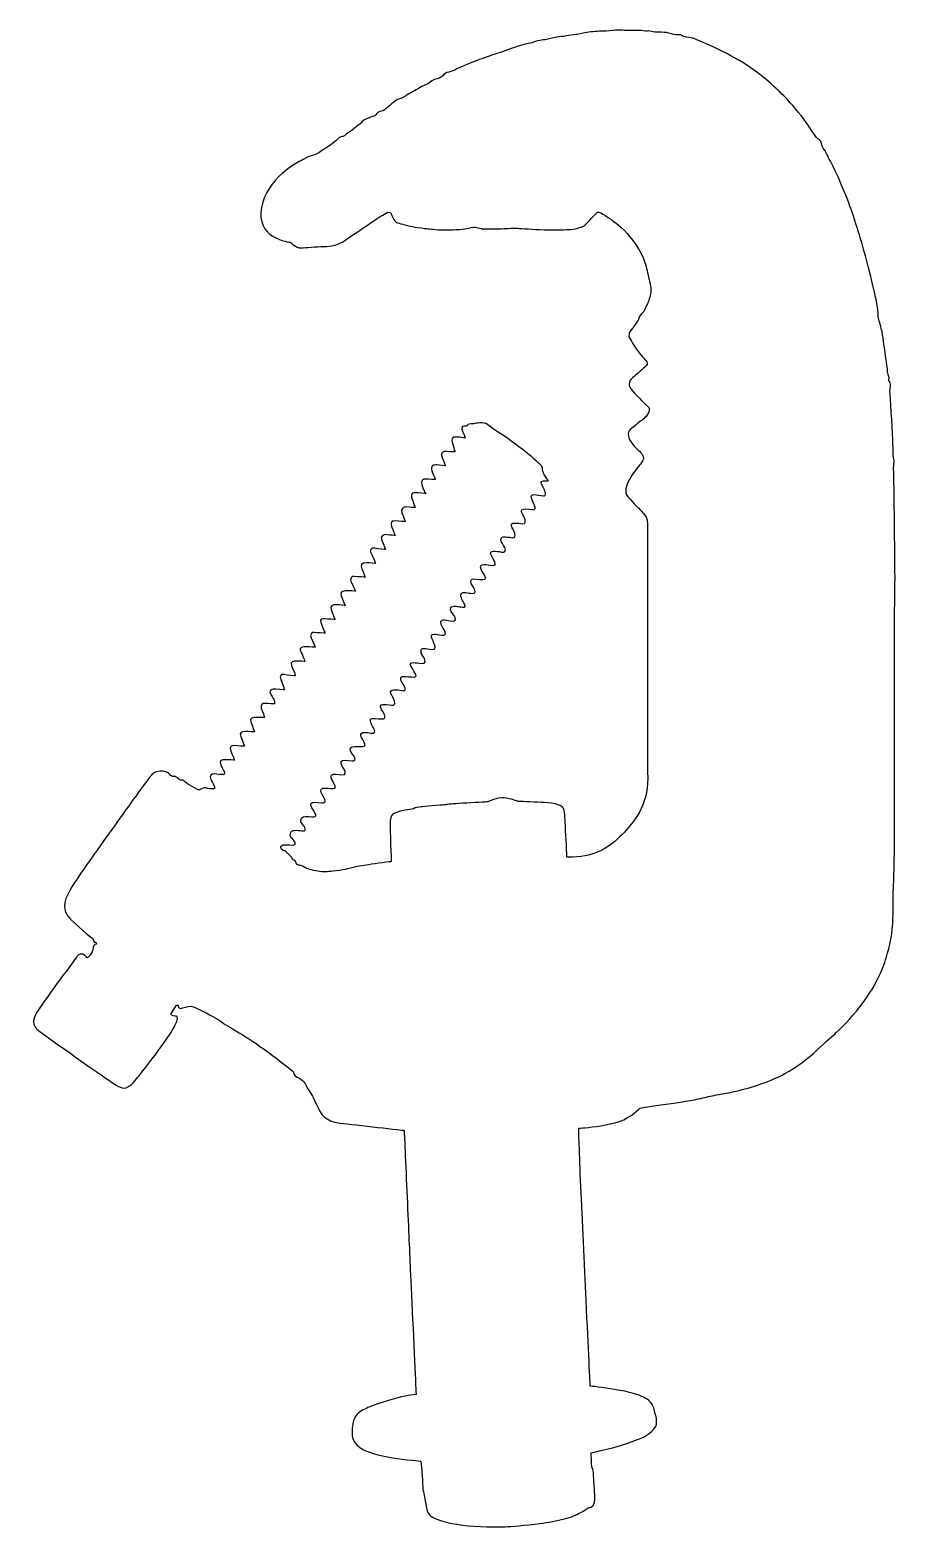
# Model space of a CAD drawing. Header units: centimetres. Extents: x -5.9 to 5.8, y -10.2 to 10.2.
import ezdxf

# ---------------------------------------------------------------- set-up
doc = ezdxf.new("R2010")
doc.units = ezdxf.units.CM
doc.header["$MEASUREMENT"] = 0
doc.layers.add('Camada 1', color=7, linetype='Continuous')

msp = doc.modelspace()

# ---------------------------------------------------------------- linework, layer by layer
at = {"layer": 'Camada 1'}
msp.add_open_spline([(-1.30511, -8.54153), (-1.25727, -8.51777), (-1.05989, -8.45012), (-0.90151, -8.40919), (-0.90151, -8.40919), (-0.7599, -8.37276), (-0.65293, -8.36164), (-0.65293, -8.36164), (-0.65293, -8.36164), (-0.65293, -8.36164), (-0.66198, -8.16728), (-0.67402, -7.90529), (-0.67402, -7.90529), (-0.69918, -7.36361), (-0.73739, -6.5325), (-0.73739, -6.5325), (-0.73739, -6.5325), (-0.73739, -6.5325), (-0.75567, -6.11523), (-0.77448, -5.68758), (-0.77448, -5.68758), (-0.79411, -5.23821), (-0.81433, -4.77747), (-0.81433, -4.77747), (-0.81433, -4.77747), (-0.81433, -4.77747), (-1.4732, -4.70249), (-1.68359, -4.67841), (-1.68359, -4.67841), (-1.89391, -4.65428), (-1.94516, -4.54726), (-1.97397, -4.48907), (-1.97397, -4.48907), (-2.00278, -4.43084), (-2.06052, -4.30537), (-2.07964, -4.27788), (-2.07964, -4.27788), (-2.09856, -4.25034), (-2.13012, -4.21091), (-2.14634, -4.16488), (-2.14634, -4.16488), (-2.16256, -4.1189), (-2.21894, -4.07357), (-2.26556, -4.05579), (-2.26556, -4.05579), (-2.31223, -4.03806), (-2.3194, -3.97956), (-2.3194, -3.97956), (-2.3194, -3.97956), (-2.3194, -3.97956), (-2.44031, -3.88082), (-2.54239, -3.80366), (-2.54239, -3.80366), (-2.69558, -3.6879), (-2.86119, -3.57117), (-2.95114, -3.51526), (-2.95114, -3.51526), (-3.10089, -3.42213), (-3.20064, -3.36834), (-3.26935, -3.32013), (-3.26935, -3.32013), (-3.33814, -3.27198), (-3.42863, -3.21792), (-3.52518, -3.17032), (-3.52518, -3.17032), (-3.62173, -3.12256), (-3.6684, -3.0956), (-3.70867, -3.09327), (-3.70867, -3.09327), (-3.74886, -3.09084), (-3.81331, -3.11359), (-3.844, -3.1233), (-3.844, -3.1233), (-3.87472, -3.13317), (-3.88184, -3.07766), (-3.88184, -3.07766), (-3.88184, -3.07766), (-3.88184, -3.07766), (-3.90033, -3.07803), (-3.90033, -3.07803), (-3.90033, -3.07803), (-3.90033, -3.07803), (-3.97849, -3.19984), (-3.97849, -3.19984), (-3.97849, -3.19984), (-3.97849, -3.19984), (-3.95949, -3.22722), (-3.92555, -3.22662), (-3.92555, -3.22662), (-3.89155, -3.22606), (-3.89147, -3.23226), (-3.89102, -3.25691), (-3.89102, -3.25691), (-3.8906, -3.28168), (-3.90819, -3.33449), (-3.98021, -3.45297), (-3.98021, -3.45297), (-4.0522, -3.5715), (-4.41119, -4.05326), (-4.51443, -4.15375), (-4.51443, -4.15375), (-4.61767, -4.25442), (-4.69297, -4.18156), (-4.7929, -4.11546), (-4.7929, -4.11546), (-4.89283, -4.04926), (-5.61478, -3.54319), (-5.75239, -3.44067), (-5.75239, -3.44067), (-5.89005, -3.33814), (-5.84211, -3.2571), (-5.8002, -3.18233), (-5.8002, -3.18233), (-5.76991, -3.12828), (-5.55115, -2.81723), (-5.39605, -2.61424), (-5.39605, -2.61424), (-5.33625, -2.5359), (-5.2587, -2.42535), (-5.24873, -2.41321), (-5.24873, -2.41321), (-5.22568, -2.38519), (-5.19669, -2.3777), (-5.17221, -2.38762), (-5.17221, -2.38762), (-5.1434, -2.3991), (-5.12088, -2.43083), (-5.12181, -2.42953), (-5.12181, -2.42953), (-5.11236, -2.44173), (-5.09112, -2.42286), (-5.07297, -2.39775), (-5.07297, -2.39775), (-5.05493, -2.37275), (-5.0308, -2.34147), (-5.03148, -2.29512), (-5.03148, -2.29512), (-5.03235, -2.24898), (-4.98605, -2.2512), (-4.98605, -2.2512), (-4.98605, -2.2512), (-4.98605, -2.2512), (-4.99576, -2.22366), (-4.99576, -2.22366), (-4.99576, -2.22366), (-4.99576, -2.22366), (-5.01743, -2.22088), (-5.01743, -2.22088), (-5.01743, -2.22088), (-5.01743, -2.22088), (-5.03669, -2.1749), (-5.03669, -2.1749), (-5.03669, -2.1749), (-5.03669, -2.1749), (-5.18697, -2.06023), (-5.34086, -1.91172), (-5.34086, -1.91172), (-5.49466, -1.7631), (-5.39865, -1.60398), (-5.32073, -1.46995), (-5.32073, -1.46995), (-5.28588, -1.40994), (-5.07872, -1.11358), (-4.85565, -0.7991), (-4.85565, -0.7991), (-4.69039, -0.56603), (-4.52267, -0.33195), (-4.4048, -0.16984), (-4.4048, -0.16984), (-4.32656, -0.06234), (-4.27034, 0.01352), (-4.25105, 0.03656), (-4.25105, 0.03656), (-4.2016, 0.09572), (-4.13567, 0.10384), (-4.08553, 0.09712), (-4.08553, 0.09712), (-4.03939, 0.09103), (-4.00414, 0.07061), (-3.99832, 0.05955), (-3.99832, 0.05955), (-3.98559, 0.035), (-3.96067, 0.02627), (-3.93908, 0.02669), (-3.93908, 0.02669), (-3.91749, 0.02706), (-3.88955, 0.0151), (-3.87992, -0.00014), (-3.87992, -0.00014), (-3.87047, -0.01538), (-3.85179, -0.02432), (-3.827, -0.0239), (-3.827, -0.0239), (-3.80234, -0.02342), (-3.80533, -0.03284), (-3.78961, -0.04792), (-3.78961, -0.04792), (-3.77392, -0.06311), (-3.60128, -0.15886), (-3.60128, -0.15886), (-3.60128, -0.15886), (-3.60128, -0.15886), (-3.56654, -0.14595), (-3.54212, -0.13306), (-3.54212, -0.13306), (-3.51767, -0.12036), (-3.49068, -0.12795), (-3.47619, -0.13811), (-3.47619, -0.13811), (-3.46177, -0.14835), (-3.3856, -0.13843), (-3.3856, -0.13843), (-3.3856, -0.13843), (-3.3856, -0.13843), (-3.38825, -0.10985), (-3.38825, -0.10985), (-3.38825, -0.10985), (-3.38825, -0.10985), (-3.40526, -0.07088), (-3.43516, -0.01584), (-3.43516, -0.01584), (-3.46508, 0.03925), (-3.42823, 0.0624), (-3.39325, 0.06094), (-3.39325, 0.06094), (-3.35838, 0.05933), (-3.25924, 0.05086), (-3.25924, 0.05086), (-3.25924, 0.05086), (-3.25924, 0.05086), (-3.24942, 0.07576), (-3.24942, 0.07576), (-3.24942, 0.07576), (-3.24942, 0.07576), (-3.27093, 0.12899), (-3.30289, 0.18599), (-3.30289, 0.18599), (-3.33472, 0.24288), (-3.2813, 0.2542), (-3.24233, 0.25489), (-3.24233, 0.25489), (-3.20336, 0.2556), (-3.11446, 0.24693), (-3.11446, 0.24693), (-3.11446, 0.24693), (-3.11446, 0.24693), (-3.1424, 0.31226), (-3.166, 0.37168), (-3.166, 0.37168), (-3.18968, 0.431), (-3.15505, 0.44992), (-3.11393, 0.44661), (-3.11393, 0.44661), (-3.07271, 0.44336), (-2.97997, 0.43653), (-2.97997, 0.43653), (-2.97997, 0.43653), (-2.97997, 0.43653), (-3.00791, 0.51429), (-3.03167, 0.57157), (-3.03167, 0.57157), (-3.05543, 0.62885), (-3.01431, 0.63766), (-2.96904, 0.63626), (-2.96904, 0.63626), (-2.92356, 0.63496), (-2.84551, 0.63435), (-2.84551, 0.63435), (-2.84551, 0.63435), (-2.84551, 0.63435), (-2.87152, 0.71021), (-2.89319, 0.76725), (-2.89319, 0.76725), (-2.91473, 0.82435), (-2.86528, 0.82755), (-2.82001, 0.82625), (-2.82001, 0.82625), (-2.7749, 0.82485), (-2.70687, 0.82816), (-2.70687, 0.82816), (-2.70687, 0.82816), (-2.70687, 0.82816), (-2.73709, 0.91402), (-2.75233, 0.95516), (-2.75233, 0.95516), (-2.76752, 0.99609), (-2.73899, 1.02297), (-2.70187, 1.01967), (-2.70187, 1.01967), (-2.66483, 1.01618), (-2.57016, 1.01171), (-2.57016, 1.01171), (-2.57016, 1.01171), (-2.57016, 1.01171), (-2.57244, 1.02809), (-2.57484, 1.04656), (-2.57484, 1.04656), (-2.57727, 1.06495), (-2.5964, 1.10175), (-2.62376, 1.14046), (-2.62376, 1.14046), (-2.65099, 1.17914), (-2.625, 1.20827), (-2.5922, 1.21076), (-2.5922, 1.21076), (-2.55942, 1.2133), (-2.43768, 1.20116), (-2.43768, 1.20116), (-2.43768, 1.20116), (-2.43768, 1.20116), (-2.4617, 1.28524), (-2.4874, 1.34234), (-2.4874, 1.34234), (-2.51309, 1.3993), (-2.48256, 1.41457), (-2.44134, 1.40902), (-2.44134, 1.40902), (-2.40012, 1.40365), (-2.29066, 1.39317), (-2.29066, 1.39317), (-2.29066, 1.39317), (-2.29066, 1.39317), (-2.29085, 1.40127), (-2.29529, 1.42188), (-2.29529, 1.42188), (-2.29968, 1.44244), (-2.32088, 1.47289), (-2.34463, 1.53216), (-2.34463, 1.53216), (-2.36855, 1.59127), (-2.30661, 1.5945), (-2.27166, 1.59296), (-2.27166, 1.59296), (-2.23673, 1.59145), (-2.15829, 1.58878), (-2.15829, 1.58878), (-2.15829, 1.58878), (-2.15829, 1.58878), (-2.19282, 1.67675), (-2.22041, 1.72967), (-2.22041, 1.72967), (-2.24801, 1.78269), (-2.18866, 1.79005), (-2.14111, 1.78669), (-2.14111, 1.78669), (-2.09356, 1.7833), (-2.02181, 1.78262), (-2.02181, 1.78262), (-2.02181, 1.78262), (-2.02181, 1.78262), (-2.04978, 1.85826), (-2.07534, 1.90936), (-2.07534, 1.90936), (-2.10087, 1.96048), (-2.05817, 1.98572), (-2.03147, 1.98215), (-2.03147, 1.98215), (-2.00472, 1.9785), (-1.88502, 1.97019), (-1.88502, 1.97019), (-1.88502, 1.97019), (-1.88502, 1.97019), (-1.92352, 2.06023), (-1.94315, 2.11542), (-1.94315, 2.11542), (-1.96257, 2.17067), (-1.92976, 2.17122), (-1.88849, 2.16773), (-1.88849, 2.16773), (-1.84703, 2.16416), (-1.75244, 2.1558), (-1.75244, 2.1558), (-1.75244, 2.1558), (-1.75244, 2.1558), (-1.7848, 2.24364), (-1.80631, 2.29264), (-1.80631, 2.29264), (-1.82782, 2.34164), (-1.78485, 2.359), (-1.73545, 2.35773), (-1.73545, 2.35773), (-1.686, 2.35649), (-1.61364, 2.34537), (-1.61364, 2.34537), (-1.61364, 2.34537), (-1.61364, 2.34537), (-1.64399, 2.42104), (-1.66751, 2.47835), (-1.66751, 2.47835), (-1.69122, 2.53561), (-1.64399, 2.54661), (-1.60488, 2.5473), (-1.60488, 2.5473), (-1.56577, 2.54799), (-1.47518, 2.54341), (-1.47518, 2.54341), (-1.47518, 2.54341), (-1.47518, 2.54341), (-1.49894, 2.60474), (-1.53087, 2.65972), (-1.53087, 2.65972), (-1.56262, 2.71473), (-1.52002, 2.74828), (-1.4869, 2.74267), (-1.4869, 2.74267), (-1.45383, 2.73714), (-1.34262, 2.73288), (-1.34262, 2.73288), (-1.34262, 2.73288), (-1.34262, 2.73288), (-1.3663, 2.78611), (-1.3899, 2.8453), (-1.3899, 2.8453), (-1.41358, 2.90451), (-1.38511, 2.92565), (-1.32751, 2.92663), (-1.32751, 2.92663), (-1.26975, 2.92764), (-1.20191, 2.9165), (-1.20191, 2.9165), (-1.20191, 2.9165), (-1.20191, 2.9165), (-1.22776, 2.98802), (-1.25753, 3.043), (-1.25753, 3.043), (-1.2873, 3.09809), (-1.26319, 3.13552), (-1.21578, 3.12619), (-1.21578, 3.12619), (-1.16834, 3.11677), (-1.06933, 3.10804), (-1.06933, 3.10804), (-1.06933, 3.10804), (-1.06933, 3.10804), (-1.08674, 3.16141), (-1.11666, 3.2288), (-1.11666, 3.2288), (-1.14658, 3.29616), (-1.08949, 3.31566), (-1.04612, 3.30812), (-1.04612, 3.30812), (-1.0027, 3.30058), (-0.93687, 3.29984), (-0.93687, 3.29984), (-0.93687, 3.29984), (-0.93687, 3.29984), (-0.96272, 3.36726), (-0.98415, 3.42036), (-0.98415, 3.42036), (-1.0055, 3.47346), (-0.98762, 3.49653), (-0.9361, 3.49532), (-0.9361, 3.49532), (-0.88459, 3.49408), (-0.80008, 3.48529), (-0.79817, 3.48746), (-0.79817, 3.48746), (-0.79626, 3.48963), (-0.82402, 3.55072), (-0.84535, 3.60396), (-0.84535, 3.60396), (-0.8667, 3.65719), (-0.8222, 3.6908), (-0.781, 3.68529), (-0.781, 3.68529), (-0.7398, 3.67989), (-0.6635, 3.67698), (-0.6635, 3.67698), (-0.6635, 3.67698), (-0.6635, 3.67698), (-0.69581, 3.75474), (-0.71316, 3.81194), (-0.71316, 3.81194), (-0.73046, 3.86909), (-0.69181, 3.8802), (-0.6609, 3.8788), (-0.6609, 3.8788), (-0.62999, 3.8774), (-0.5226, 3.86462), (-0.5226, 3.86462), (-0.5226, 3.86462), (-0.5226, 3.86462), (-0.55686, 3.93619), (-0.57618, 3.98718), (-0.57618, 3.98718), (-0.5956, 4.03817), (-0.55694, 4.06777), (-0.518, 4.06444), (-0.518, 4.06444), (-0.47892, 4.06105), (-0.39433, 4.0583), (-0.39232, 4.05833), (-0.39232, 4.05833), (-0.3901, 4.05838), (-0.41163, 4.10331), (-0.43759, 4.17483), (-0.43759, 4.17483), (-0.46344, 4.24632), (-0.41031, 4.25981), (-0.37113, 4.25624), (-0.37113, 4.25624), (-0.33181, 4.25269), (-0.25564, 4.24396), (-0.25564, 4.24396), (-0.25564, 4.24396), (-0.25564, 4.24396), (-0.27273, 4.2869), (-0.30086, 4.35839), (-0.30086, 4.35839), (-0.32899, 4.42983), (-0.27951, 4.44113), (-0.23839, 4.43761), (-0.23839, 4.43761), (-0.19719, 4.43404), (-0.12719, 4.43338), (-0.12719, 4.43338), (-0.12719, 4.43338), (-0.12719, 4.43338), (-0.13603, 4.47854), (-0.16222, 4.56453), (-0.16222, 4.56453), (-0.18841, 4.65049), (-0.10584, 4.63536), (-0.06475, 4.63203), (-0.06475, 4.63203), (-0.0234, 4.62867), (0.0137, 4.62105), (0.0137, 4.62105), (0.0137, 4.62105), (0.0137, 4.62105), (-0.0145, 4.69675), (-0.03157, 4.73966), (-0.03157, 4.73966), (-0.04877, 4.78258), (-0.00366, 4.78334), (0.01897, 4.78168), (0.01897, 4.78168), (0.04164, 4.77996), (0.04157, 4.79245), (0.04548, 4.80277), (0.04548, 4.80277), (0.04932, 4.81306), (0.13994, 4.81677), (0.13994, 4.81677), (0.13994, 4.81677), (0.13994, 4.81677), (0.26789, 4.84773), (0.31491, 4.80529), (0.31491, 4.80529), (0.36193, 4.7629), (0.53996, 4.65183), (0.65247, 4.57045), (0.65247, 4.57045), (0.76502, 4.48909), (0.91213, 4.37125), (0.97809, 4.31068), (0.97809, 4.31068), (1.04402, 4.25009), (1.06577, 4.23813), (1.06352, 4.1918), (1.06352, 4.1918), (1.06119, 4.14542), (1.1402, 4.04183), (1.1402, 4.04183), (1.1402, 4.04183), (1.1402, 4.04183), (1.0722, 4.0468), (1.054, 4.03109), (1.054, 4.03109), (1.03572, 4.01532), (1.04831, 3.99704), (1.074, 3.94502), (1.074, 3.94502), (1.09964, 3.89298), (1.1253, 3.83477), (1.07591, 3.83702), (1.07591, 3.83702), (1.02651, 3.83924), (0.98299, 3.8508), (0.94899, 3.85327), (0.94899, 3.85327), (0.91504, 3.85581), (0.90295, 3.84015), (0.91282, 3.80636), (0.91282, 3.80636), (0.92264, 3.77263), (0.94182, 3.739), (0.95468, 3.70526), (0.95468, 3.70526), (0.96764, 3.67153), (0.97116, 3.6438), (0.91856, 3.64909), (0.91856, 3.64909), (0.86601, 3.65433), (0.80095, 3.66859), (0.78286, 3.64668), (0.78286, 3.64668), (0.76466, 3.62475), (0.79294, 3.59747), (0.81236, 3.54532), (0.81236, 3.54532), (0.83178, 3.49322), (0.84482, 3.45327), (0.78611, 3.45843), (0.78611, 3.45843), (0.72735, 3.46359), (0.65295, 3.48084), (0.64112, 3.44978), (0.64112, 3.44978), (0.62935, 3.41866), (0.66075, 3.39144), (0.67689, 3.35469), (0.67689, 3.35469), (0.69287, 3.31789), (0.7124, 3.26267), (0.65363, 3.26785), (0.65363, 3.26785), (0.59481, 3.27296), (0.52975, 3.29349), (0.50541, 3.26523), (0.50541, 3.26523), (0.48133, 3.23705), (0.5129, 3.19435), (0.53502, 3.16392), (0.53502, 3.16392), (0.55714, 3.13341), (0.58632, 3.05983), (0.50573, 3.07386), (0.50573, 3.07386), (0.42522, 3.08788), (0.3324, 3.10172), (0.36439, 3.03436), (0.36439, 3.03436), (0.39648, 2.96705), (0.46279, 2.88484), (0.38228, 2.8927), (0.38228, 2.8927), (0.30193, 2.90056), (0.21821, 2.92072), (0.22223, 2.86828), (0.22223, 2.86828), (0.2262, 2.81592), (0.25107, 2.80399), (0.2702, 2.77033), (0.2702, 2.77033), (0.28928, 2.7367), (0.31163, 2.69699), (0.253, 2.69902), (0.253, 2.69902), (0.19429, 2.70111), (0.13227, 2.71548), (0.1078, 2.70579), (0.1078, 2.70579), (0.08325, 2.69608), (0.08404, 2.65287), (0.10611, 2.62552), (0.10611, 2.62552), (0.12823, 2.59808), (0.18223, 2.50643), (0.11423, 2.51141), (0.11423, 2.51141), (0.04623, 2.51641), (-0.01589, 2.53692), (-0.04008, 2.51181), (-0.04008, 2.51181), (-0.06437, 2.4867), (-0.02301, 2.41952), (-0.00391, 2.38589), (-0.00391, 2.38589), (0.01517, 2.35226), (0.02194, 2.31533), (-0.02143, 2.32382), (-0.02143, 2.32382), (-0.06474, 2.33231), (-0.16401, 2.35528), (-0.18179, 2.31795), (-0.18179, 2.31795), (-0.19962, 2.28062), (-0.16216, 2.2504), (-0.13684, 2.21378), (-0.13684, 2.21378), (-0.11152, 2.17719), (-0.10438, 2.12483), (-0.16634, 2.1361), (-0.16634, 2.1361), (-0.22831, 2.14732), (-0.32125, 2.17039), (-0.31739, 2.12417), (-0.31739, 2.12417), (-0.31347, 2.07797), (-0.29125, 2.04429), (-0.26908, 2.01082), (-0.26908, 2.01082), (-0.24685, 1.97724), (-0.23992, 1.93414), (-0.30811, 1.94531), (-0.30811, 1.94531), (-0.37621, 1.95653), (-0.45993, 1.97664), (-0.44344, 1.91824), (-0.44344, 1.91824), (-0.42696, 1.85987), (-0.34785, 1.74396), (-0.43738, 1.75161), (-0.43738, 1.75161), (-0.52715, 1.75942), (-0.58311, 1.78302), (-0.58539, 1.73362), (-0.58539, 1.73362), (-0.58751, 1.68422), (-0.55935, 1.66311), (-0.54353, 1.63554), (-0.54353, 1.63554), (-0.52755, 1.6081), (-0.50802, 1.55283), (-0.58224, 1.56085), (-0.58224, 1.56085), (-0.65651, 1.56876), (-0.74956, 1.59493), (-0.72385, 1.53053), (-0.72385, 1.53053), (-0.71171, 1.5001), (-0.68477, 1.46444), (-0.66778, 1.43512), (-0.66778, 1.43512), (-0.64892, 1.40252), (-0.64188, 1.37768), (-0.68096, 1.37702), (-0.68096, 1.37702), (-0.75507, 1.37572), (-0.82952, 1.39602), (-0.85387, 1.37702), (-0.85387, 1.37702), (-0.87826, 1.35808), (-0.84022, 1.3032), (-0.81474, 1.2573), (-0.81474, 1.2573), (-0.78921, 1.21153), (-0.79479, 1.17435), (-0.85064, 1.19189), (-0.85064, 1.19189), (-0.90649, 1.20941), (-1.02087, 1.21983), (-0.99502, 1.15543), (-0.99502, 1.15543), (-0.96922, 1.09108), (-0.89353, 0.98419), (-0.98618, 0.99509), (-0.98618, 0.99509), (-1.07585, 1.00586), (-1.17962, 1.02565), (-1.12096, 0.93717), (-1.12096, 0.93717), (-1.07021, 0.86081), (-1.05074, 0.80879), (-1.11559, 0.80755), (-1.11559, 0.80755), (-1.18039, 0.80652), (-1.25172, 0.82684), (-1.26984, 0.80496), (-1.26984, 0.80496), (-1.28804, 0.78289), (-1.24349, 0.70966), (-1.22436, 0.67293), (-1.22436, 0.67293), (-1.20518, 0.63629), (-1.20467, 0.60842), (-1.26664, 0.61671), (-1.26664, 0.61671), (-1.3285, 0.62489), (-1.37186, 0.63335), (-1.39303, 0.61134), (-1.39303, 0.61134), (-1.41438, 0.58938), (-1.39803, 0.56655), (-1.37618, 0.52829), (-1.37618, 0.52829), (-1.34446, 0.47331), (-1.32509, 0.43042), (-1.38994, 0.43243), (-1.38994, 0.43243), (-1.45479, 0.43434), (-1.52281, 0.4424), (-1.54094, 0.41735), (-1.54094, 0.41735), (-1.55912, 0.39235), (-1.54009, 0.35523), (-1.51469, 0.32832), (-1.51469, 0.32832), (-1.48014, 0.29189), (-1.45743, 0.23056), (-1.51937, 0.23881), (-1.51937, 0.23881), (-1.5812, 0.24699), (-1.65862, 0.25789), (-1.6705, 0.22997), (-1.6705, 0.22997), (-1.68227, 0.20195), (-1.64439, 0.15012), (-1.62523, 0.11649), (-1.62523, 0.11649), (-1.6061, 0.08286), (-1.59933, 0.04595), (-1.65806, 0.05106), (-1.65806, 0.05106), (-1.71682, 0.05627), (-1.77257, 0.06765), (-1.79998, 0.04553), (-1.79998, 0.04553), (-1.82731, 0.02346), (-1.75754, -0.08031), (-1.75098, -0.10491), (-1.75098, -0.10491), (-1.74447, -0.12946), (-1.75357, -0.13896), (-1.80908, -0.13674), (-1.80908, -0.13674), (-1.86477, -0.13457), (-1.92984, -0.11727), (-1.94164, -0.14833), (-1.94164, -0.14833), (-1.95344, -0.1795), (-1.93775, -0.19767), (-1.90902, -0.24967), (-1.90902, -0.24967), (-1.88042, -0.30161), (-1.86743, -0.33849), (-1.9354, -0.33034), (-1.9354, -0.33034), (-2.00342, -0.32232), (-2.05923, -0.31402), (-2.07722, -0.34211), (-2.07722, -0.34211), (-2.09532, -0.37024), (-2.04801, -0.42186), (-2.03206, -0.45559), (-2.03206, -0.45559), (-2.016, -0.48919), (-1.98451, -0.5257), (-2.06487, -0.52092), (-2.06487, -0.52092), (-2.12956, -0.51735), (-2.18248, -0.50139), (-2.20661, -0.53881), (-2.20661, -0.53881), (-2.23053, -0.57638), (-2.21161, -0.59752), (-2.18325, -0.63417), (-2.18325, -0.63417), (-2.15489, -0.67071), (-2.13234, -0.72275), (-2.20045, -0.71159), (-2.20045, -0.71159), (-2.2685, -0.70042), (-2.34893, -0.69262), (-2.3573, -0.74522), (-2.3573, -0.74522), (-2.36569, -0.79777), (-2.34695, -0.80991), (-2.32814, -0.8219), (-2.32814, -0.8219), (-2.30938, -0.83389), (-2.25869, -0.91022), (-2.32369, -0.90519), (-2.32369, -0.90519), (-2.38859, -0.90014), (-2.43804, -0.89786), (-2.45955, -0.90133), (-2.45955, -0.90133), (-2.48106, -0.90485), (-2.50212, -0.93607), (-2.47707, -0.96025), (-2.47707, -0.96025), (-2.45191, -0.98459), (-2.43024, -0.98412), (-2.43024, -0.98412), (-2.43024, -0.98412), (-2.43024, -0.98412), (-2.33607, -1.07522), (-2.33607, -1.07522), (-2.33607, -1.07522), (-2.33607, -1.07522), (-2.32628, -1.10581), (-2.32628, -1.10581), (-2.32628, -1.10581), (-2.32628, -1.10581), (-2.28926, -1.10525), (-2.28569, -1.13293), (-2.28569, -1.13293), (-2.28201, -1.16058), (-2.25704, -1.1787), (-2.23552, -1.17825), (-2.23552, -1.17825), (-2.21382, -1.17788), (-2.19821, -1.19008), (-2.16387, -1.21106), (-2.16387, -1.21106), (-2.14683, -1.2213), (-2.05558, -1.24874), (-1.98456, -1.26014), (-1.98456, -1.26014), (-1.91109, -1.27202), (-1.85692, -1.26763), (-1.78337, -1.25998), (-1.78337, -1.25998), (-1.63848, -1.24506), (-1.57083, -1.22535), (-1.5217, -1.21217), (-1.5217, -1.21217), (-1.47262, -1.19889), (-1.38015, -1.185), (-1.29389, -1.17113), (-1.29389, -1.17113), (-1.20782, -1.15724), (-0.98904, -1.12874), (-0.98904, -1.12874), (-0.98904, -1.12874), (-0.98904, -1.12874), (-1.00936, -0.67842), (-1.00412, -0.61968), (-1.00412, -0.61968), (-0.99907, -0.56086), (-1.0156, -0.49329), (-0.92051, -0.46077), (-0.92051, -0.46077), (-0.82537, -0.42823), (-0.68672, -0.41349), (-0.68672, -0.41349), (-0.68672, -0.41349), (-0.68672, -0.41349), (-0.66526, -0.40074), (-0.66526, -0.40074), (-0.66526, -0.40074), (-0.66526, -0.40074), (-0.58215, -0.38696), (-0.58215, -0.38696), (-0.58215, -0.38696), (-0.58215, -0.38696), (-0.28936, -0.36034), (-0.27391, -0.35997), (-0.27391, -0.35997), (-0.25856, -0.35981), (-0.23697, -0.3532), (-0.23697, -0.3532), (-0.23697, -0.3532), (-0.23697, -0.3532), (-0.15847, -0.34539), (-0.01776, -0.33661), (-0.01776, -0.33661), (0.11757, -0.32825), (0.31503, -0.31883), (0.31503, -0.31883), (0.31503, -0.31883), (0.31503, -0.31883), (0.45584, -0.25155), (0.54252, -0.26234), (0.54252, -0.26234), (0.62907, -0.27319), (0.7285, -0.31153), (0.7285, -0.31153), (0.7285, -0.31153), (0.7285, -0.31153), (0.92633, -0.32058), (1.04367, -0.32465), (1.04367, -0.32465), (1.16101, -0.32872), (1.32815, -0.35058), (1.34778, -0.40889), (1.34778, -0.40889), (1.36715, -0.46718), (1.36908, -0.57518), (1.37376, -0.66763), (1.37376, -0.66763), (1.37847, -0.76023), (1.39318, -1.06853), (1.39318, -1.06853), (1.39318, -1.06853), (1.39318, -1.06853), (1.42543, -1.07118), (1.47674, -1.06924), (1.47674, -1.06924), (1.62708, -1.06376), (1.75064, -1.03003), (1.85636, -0.97761), (1.85636, -0.97761), (1.96637, -0.923), (2.05713, -0.84802), (2.13917, -0.76367), (2.13917, -0.76367), (2.21802, -0.68263), (2.30737, -0.58291), (2.37595, -0.45696), (2.37595, -0.45696), (2.44421, -0.33194), (2.49218, -0.18105), (2.48887, 0.00318), (2.48887, 0.00318), (2.48681, 0.12436), (2.48525, 0.55462), (2.48514, 0.99111), (2.48514, 0.99111), (2.48525, 1.25501), (2.48556, 1.52128), (2.48665, 1.72255), (2.48665, 1.72255), (2.48821, 1.9901), (2.48784, 2.4034), (2.48747, 2.75953), (2.48747, 2.75953), (2.48705, 3.11431), (2.48644, 3.4126), (2.48731, 3.45427), (2.48731, 3.45427), (2.48887, 3.53764), (2.4513, 3.57095), (2.43233, 3.59529), (2.43233, 3.59529), (2.41341, 3.61966), (2.40473, 3.62897), (2.38201, 3.65308), (2.38201, 3.65308), (2.34428, 3.69253), (2.32232, 3.70761), (2.21839, 3.8262), (2.21839, 3.8262), (2.16717, 3.88454), (2.19349, 3.97352), (2.24009, 4.05771), (2.24009, 4.05771), (2.28795, 4.14436), (2.34841, 4.21665), (2.38979, 4.26752), (2.38979, 4.26752), (2.41387, 4.29729), (2.43196, 4.32422), (2.43117, 4.34851), (2.43117, 4.34851), (2.429, 4.406), (2.36357, 4.4494), (2.33034, 4.4857), (2.33034, 4.4857), (2.28316, 4.53735), (2.22027, 4.60415), (2.22512, 4.67832), (2.22512, 4.67832), (2.2289, 4.73663), (2.26102, 4.74378), (2.30666, 4.77852), (2.30666, 4.77852), (2.35243, 4.81326), (2.36429, 4.84125), (2.39797, 4.85422), (2.39797, 4.85422), (2.41853, 4.86208), (2.47999, 4.9224), (2.50618, 4.97548), (2.50618, 4.97548), (2.53177, 5.02689), (2.48954, 5.05144), (2.46834, 5.07147), (2.46834, 5.07147), (2.43397, 5.10121), (2.42236, 5.11547), (2.37719, 5.16254), (2.37719, 5.16254), (2.26583, 5.27999), (2.23011, 5.30962), (2.23791, 5.35457), (2.23791, 5.35457), (2.24376, 5.38838), (2.23704, 5.40391), (2.28583, 5.44183), (2.28583, 5.44183), (2.33457, 5.47972), (2.39534, 5.53941), (2.4562, 5.5868), (2.4562, 5.5868), (2.51708, 5.63416), (2.45771, 5.6794), (2.42307, 5.71896), (2.42307, 5.71896), (2.40256, 5.74251), (2.3561, 5.79781), (2.32308, 5.8457), (2.32308, 5.8457), (2.2886, 5.89618), (2.26794, 5.93849), (2.26794, 5.93849), (2.26794, 5.93849), (2.26794, 5.93849), (2.23291, 5.99654), (2.23291, 5.99654), (2.23291, 5.99654), (2.23291, 5.99654), (2.2327, 6.01197), (2.23534, 6.03361), (2.23534, 6.03361), (2.23812, 6.05523), (2.25018, 6.07092), (2.29238, 6.12415), (2.29238, 6.12415), (2.33477, 6.17736), (2.36183, 6.22104), (2.36183, 6.22104), (2.36183, 6.22104), (2.36183, 6.22104), (2.36442, 6.24578), (2.37331, 6.26446), (2.37331, 6.26446), (2.38225, 6.28311), (2.43078, 6.33336), (2.43078, 6.33336), (2.43078, 6.33336), (2.43078, 6.33336), (2.45197, 6.37196), (2.47475, 6.4225), (2.47475, 6.4225), (2.50012, 6.47833), (2.52735, 6.54881), (2.5306, 6.5981), (2.5306, 6.5981), (2.53565, 6.67382), (2.5124, 6.75595), (2.49351, 6.83533), (2.49351, 6.83533), (2.47422, 6.91545), (2.45951, 6.99252), (2.43229, 7.05652), (2.43229, 7.05652), (2.35334, 7.24363), (2.23049, 7.385), (2.12916, 7.47856), (2.12916, 7.47856), (2.03113, 7.56926), (1.95289, 7.61516), (1.95443, 7.61403), (1.95443, 7.61403), (1.89543, 7.65467), (1.85473, 7.67846), (1.85473, 7.67846), (1.85473, 7.67846), (1.85473, 7.67846), (1.81126, 7.69008), (1.81126, 7.69008), (1.81126, 7.69008), (1.81126, 7.69008), (1.70495, 7.58938), (1.6596, 7.53305), (1.6596, 7.53305), (1.61433, 7.47669), (1.51284, 7.4564), (1.411, 7.45153), (1.411, 7.45153), (1.35303, 7.44878), (1.19603, 7.44605), (1.02225, 7.45193), (1.02225, 7.45193), (0.8912, 7.45619), (0.72904, 7.46915), (0.71298, 7.47024), (0.71298, 7.47024), (0.67599, 7.47267), (0.62043, 7.4686), (0.53714, 7.4641), (0.53714, 7.4641), (0.45398, 7.45952), (0.23467, 7.46193), (0.23467, 7.46193), (0.23467, 7.46193), (0.23467, 7.46193), (0.19736, 7.47667), (0.15405, 7.48209), (0.15405, 7.48209), (0.11074, 7.48751), (0.08629, 7.47164), (0.00924, 7.46106), (0.00924, 7.46106), (-0.0677, 7.45045), (-0.24965, 7.44418), (-0.30847, 7.44624), (-0.30847, 7.44624), (-0.36708, 7.44828), (-0.47233, 7.46193), (-0.50635, 7.46439), (-0.50635, 7.46439), (-0.5403, 7.46688), (-0.61472, 7.48106), (-0.66417, 7.48632), (-0.66417, 7.48632), (-0.71362, 7.49161), (-0.76008, 7.50317), (-0.80361, 7.51474), (-0.80361, 7.51474), (-0.84708, 7.52633), (-0.87187, 7.53517), (-0.90293, 7.54392), (-0.90293, 7.54392), (-0.93399, 7.55262), (-0.95291, 7.58006), (-0.96572, 7.60763), (-0.96572, 7.60763), (-0.97853, 7.63515), (-1.00112, 7.6842), (-1.00112, 7.6842), (-1.00112, 7.6842), (-1.00112, 7.6842), (-1.03512, 7.68973), (-1.03512, 7.68973), (-1.03512, 7.68973), (-1.03512, 7.68973), (-1.04121, 7.68351), (-1.10539, 7.64838), (-1.10539, 7.64838), (-1.16963, 7.61335), (-1.48988, 7.38859), (-1.6058, 7.31244), (-1.6058, 7.31244), (-1.72179, 7.23637), (-1.80498, 7.22253), (-1.90684, 7.22079), (-1.90684, 7.22079), (-2.00868, 7.21902), (-2.14729, 7.2073), (-2.21513, 7.20304), (-2.21513, 7.20304), (-2.28297, 7.19881), (-2.35533, 7.27773), (-2.35533, 7.27773), (-2.35533, 7.27773), (-2.35533, 7.27773), (-2.48643, 7.28993), (-2.59946, 7.36359), (-2.59946, 7.36359), (-2.70167, 7.43013), (-2.78903, 7.54687), (-2.75096, 7.75004), (-2.75096, 7.75004), (-2.71312, 7.95041), (-2.59343, 8.10241), (-2.47283, 8.20967), (-2.47283, 8.20967), (-2.33107, 8.33559), (-2.18782, 8.39967), (-2.17438, 8.40758), (-2.17438, 8.40758), (-2.1317, 8.43306), (-2.10421, 8.44896), (-2.06111, 8.45587), (-2.06111, 8.45587), (-2.01806, 8.46283), (-1.96306, 8.5008), (-1.9204, 8.52934), (-1.9204, 8.52934), (-1.87772, 8.55784), (-1.75834, 8.63229), (-1.72223, 8.67476), (-1.72223, 8.67476), (-1.68254, 8.72196), (-1.65196, 8.71305), (-1.63965, 8.71633), (-1.63965, 8.71633), (-1.62732, 8.71969), (-1.63663, 8.71951), (-1.60002, 8.74483), (-1.60002, 8.74483), (-1.56341, 8.77015), (-1.40195, 8.89334), (-1.40195, 8.89334), (-1.40195, 8.89334), (-1.40195, 8.89334), (-1.38097, 8.93379), (-1.30429, 8.96295), (-1.30429, 8.96295), (-1.25608, 8.98097), (-1.21229, 8.99547), (-1.21229, 8.99547), (-1.21229, 8.99547), (-1.21229, 8.99547), (-1.20919, 8.99859), (-1.18811, 9.02367), (-1.18811, 9.02367), (-1.16686, 9.04873), (-1.13916, 9.05227), (-1.10543, 9.06518), (-1.10543, 9.06518), (-1.0718, 9.07817), (-1.04444, 9.10643), (-1.01097, 9.13477), (-1.01097, 9.13477), (-0.97758, 9.16313), (-0.9349, 9.19785), (-0.9135, 9.21055), (-0.9135, 9.21055), (-0.8921, 9.2233), (-0.8337, 9.23666), (-0.79102, 9.26826), (-0.79102, 9.26826), (-0.74834, 9.29988), (-0.64735, 9.35107), (-0.61986, 9.36692), (-0.61986, 9.36692), (-0.59237, 9.38285), (-0.56798, 9.40179), (-0.52503, 9.41489), (-0.52503, 9.41489), (-0.48198, 9.42804), (-0.45497, 9.4686), (-0.40282, 9.48805), (-0.40282, 9.48805), (-0.35067, 9.50744), (-0.31977, 9.508), (-0.29558, 9.5362), (-0.29558, 9.5362), (-0.27134, 9.5644), (-0.2469, 9.58028), (-0.20694, 9.59023), (-0.20694, 9.59023), (-0.16693, 9.60015), (-0.13939, 9.60992), (-0.10267, 9.63217), (-0.10267, 9.63217), (-0.06608, 9.65442), (0.14853, 9.73845), (0.14853, 9.73845), (0.14853, 9.73845), (0.14853, 9.73845), (0.24169, 9.77168), (0.35083, 9.81047), (0.35083, 9.81047), (0.44079, 9.8423), (0.53961, 9.8713), (0.63587, 9.90845), (0.63587, 9.90845), (0.75493, 9.9547), (0.92826, 9.98973), (0.92826, 9.98973), (0.92826, 9.98973), (0.92826, 9.98973), (1.01414, 10.02521), (1.06971, 10.02616), (1.06971, 10.02616), (1.10366, 10.02677), (1.15581, 10.04309), (1.2142, 10.05645), (1.2142, 10.05645), (1.2727, 10.06986), (1.3067, 10.06735), (1.34975, 10.07428), (1.34975, 10.07428), (1.39296, 10.08124), (1.42979, 10.08806), (1.48834, 10.09524), (1.48834, 10.09524), (1.54684, 10.10244), (1.59298, 10.11249), (1.66379, 10.12609), (1.66379, 10.12609), (1.73459, 10.13966), (1.81788, 10.14419), (1.87964, 10.14527), (1.87964, 10.14527), (1.94129, 10.14635), (2.0091, 10.15371), (2.05228, 10.15755), (2.05228, 10.15755), (2.09538, 10.16141), (2.10464, 10.16157), (2.12634, 10.15885), (2.12634, 10.15885), (2.14793, 10.15615), (2.19124, 10.15073), (2.219, 10.1543), (2.219, 10.1543), (2.24675, 10.1579), (2.33314, 10.15322), (2.37331, 10.1539), (2.37331, 10.1539), (2.41353, 10.15459), (2.45083, 10.1398), (2.48152, 10.14652), (2.48152, 10.14652), (2.51226, 10.15327), (2.52473, 10.14419), (2.55894, 10.13551), (2.55894, 10.13551), (2.5931, 10.12688), (2.67014, 10.1313), (2.71031, 10.12892), (2.71031, 10.12892), (2.75047, 10.12651), (2.80334, 10.10897), (2.84054, 10.10034), (2.84054, 10.10034), (2.87763, 10.09174), (2.9301, 10.09571), (2.9301, 10.09571), (2.9301, 10.09571), (2.9301, 10.09571), (2.95505, 10.0838), (2.96746, 10.07785), (2.96746, 10.07785), (2.97987, 10.07184), (3.03572, 10.05742), (3.08832, 10.05216), (3.08832, 10.05216), (3.1157, 10.04936), (3.48596, 9.89878), (3.7797, 9.71751), (3.7797, 9.71751), (4.05024, 9.55035), (4.24195, 9.35633), (4.35578, 9.24393), (4.35578, 9.24393), (4.43939, 9.16125), (4.54863, 9.03216), (4.63965, 8.90413), (4.63965, 8.90413), (4.7031, 8.81475), (4.77922, 8.6895), (4.79472, 8.6836), (4.79472, 8.6836), (4.81028, 8.67767), (4.83827, 8.66278), (4.8452, 8.62272), (4.8452, 8.62272), (4.85197, 8.58271), (4.86483, 8.56136), (4.88375, 8.53697), (4.88375, 8.53697), (4.90267, 8.5126), (4.92386, 8.46283), (4.96752, 8.37986), (4.96752, 8.37986), (5.06751, 8.18925), (5.14421, 7.99899), (5.20125, 7.85104), (5.20125, 7.85104), (5.24657, 7.73439), (5.34076, 7.45763), (5.42247, 7.16635), (5.42247, 7.16635), (5.47679, 6.97246), (5.52571, 6.77381), (5.55714, 6.63954), (5.55714, 6.63954), (5.57638, 6.55686), (5.58923, 6.49865), (5.59259, 6.48119), (5.59259, 6.48119), (5.60966, 6.39195), (5.61352, 6.34265), (5.61444, 6.29013), (5.61444, 6.29013), (5.61542, 6.23769), (5.63796, 6.18252), (5.65775, 6.10878), (5.65775, 6.10878), (5.66622, 6.07751), (5.69418, 5.89992), (5.71186, 5.77347), (5.71186, 5.77347), (5.73567, 5.60292), (5.74901, 5.47756), (5.74901, 5.47756), (5.74901, 5.47756), (5.74901, 5.47756), (5.75872, 5.4561), (5.76203, 5.4407), (5.76203, 5.4407), (5.76544, 5.42535), (5.75335, 5.40662), (5.75335, 5.40662), (5.75335, 5.40662), (5.75335, 5.40662), (5.78161, 5.37939), (5.78224, 5.34537), (5.78224, 5.34537), (5.78285, 5.31148), (5.77428, 5.27115), (5.77428, 5.27115), (5.77428, 5.27115), (5.77428, 5.27115), (5.7978, 4.92201), (5.80947, 4.67933), (5.80947, 4.67933), (5.81944, 4.47131), (5.82106, 4.36445), (5.82106, 4.36445), (5.82106, 4.36445), (5.82106, 4.36445), (5.83424, 4.31532), (5.83146, 4.29365), (5.83146, 4.29365), (5.82876, 4.27198), (5.82365, 4.21324), (5.82365, 4.21324), (5.82365, 4.21324), (5.82365, 4.21324), (5.82852, 4.08793), (5.83021, 3.95405), (5.83021, 3.95405), (5.8359, 3.53585), (5.8437, 2.71024), (5.8437, 2.71024), (5.8437, 2.71024), (5.8437, 2.71024), (5.83648, 2.30961), (5.83589, 1.72218), (5.83589, 1.72218), (5.83541, 1.20338), (5.83848, 0.54457), (5.83769, 0.01226), (5.83769, 0.01226), (5.83682, -0.47981), (5.83602, -0.88478), (5.83491, -1.03123), (5.83491, -1.03123), (5.83372, -1.1844), (5.8238, -1.40278), (5.81827, -1.63363), (5.81827, -1.63363), (5.81573, -1.73393), (5.82451, -1.92787), (5.79885, -2.11216), (5.79885, -2.11216), (5.77281, -2.29856), (5.71233, -2.47488), (5.69577, -2.52009), (5.69577, -2.52009), (5.68513, -2.54925), (5.64296, -2.6563), (5.59237, -2.75414), (5.59237, -2.75414), (5.53739, -2.86069), (5.47196, -2.96044), (5.41237, -3.04058), (5.41237, -3.04058), (5.28831, -3.20719), (5.16049, -3.34112), (5.04666, -3.44955), (5.04666, -3.44955), (5.00872, -3.48567), (4.91384, -3.56671), (4.79184, -3.68095), (4.79184, -3.68095), (4.6568, -3.80734), (4.51212, -3.92077), (4.34882, -4.00723), (4.34882, -4.00723), (4.10403, -4.13682), (3.84053, -4.21088), (3.65826, -4.25149), (3.65826, -4.25149), (3.55367, -4.27475), (3.47588, -4.2871), (3.44376, -4.29247), (3.44376, -4.29247), (3.36835, -4.30517), (3.30165, -4.3211), (3.23633, -4.33644), (3.23633, -4.33644), (3.16042, -4.35459), (3.08658, -4.37211), (3.00384, -4.38351), (3.00384, -4.38351), (2.84996, -4.4047), (2.3849, -4.47461), (2.3849, -4.47461), (2.3849, -4.47461), (2.3849, -4.47461), (2.26346, -4.60354), (2.10693, -4.65506), (2.10693, -4.65506), (1.94482, -4.70835), (1.74974, -4.73227), (1.63978, -4.74208), (1.63978, -4.74208), (1.58644, -4.74684), (1.55313, -4.74838), (1.55313, -4.74838), (1.55313, -4.74838), (1.55313, -4.74838), (1.5617, -5.08935), (1.58176, -5.5384), (1.58176, -5.5384), (1.60221, -5.99536), (1.62981, -6.5803), (1.65396, -7.08952), (1.65396, -7.08952), (1.68444, -7.72875), (1.70987, -8.24924), (1.70987, -8.24924), (1.70987, -8.24924), (1.70987, -8.24924), (1.88852, -8.27006), (2.03869, -8.29462), (2.03869, -8.29462), (2.09864, -8.30417), (2.18871, -8.32021), (2.27629, -8.34396), (2.27629, -8.34396), (2.36408, -8.36793), (2.44962, -8.39936), (2.50015, -8.43977), (2.50015, -8.43977), (2.54905, -8.47903), (2.56542, -8.52679), (2.57021, -8.54301), (2.57021, -8.54301), (2.58003, -8.57664), (2.57714, -8.586), (2.59347, -8.63826), (2.59347, -8.63826), (2.60075, -8.66178), (2.6331, -8.75552), (2.58185, -8.82167), (2.58185, -8.82167), (2.48877, -8.94105), (2.37256, -8.96306), (2.27872, -9.00177), (2.27872, -9.00177), (2.10716, -9.07273), (1.72262, -9.15343), (1.72262, -9.15343), (1.72262, -9.15343), (1.72262, -9.15343), (1.72863, -9.32319), (1.72886, -9.33549), (1.72886, -9.33549), (1.72907, -9.34785), (1.73857, -9.36613), (1.74508, -9.38158), (1.74508, -9.38158), (1.75148, -9.39687), (1.75543, -9.44307), (1.75651, -9.50787), (1.75651, -9.50787), (1.75749, -9.56245), (1.76783, -9.63479), (1.77077, -9.71454), (1.77077, -9.71454), (1.77283, -9.76632), (1.7717, -9.81484), (1.76246, -9.84434), (1.76246, -9.84434), (1.74743, -9.89292), (1.6801, -9.90435), (1.6801, -9.90435), (1.6801, -9.90435), (1.6801, -9.90435), (1.64414, -9.93163), (1.58377, -9.96425), (1.58377, -9.96425), (1.52707, -9.99505), (1.44915, -10.03066), (1.35964, -10.05307), (1.35964, -10.05307), (1.25674, -10.07876), (1.1398, -10.09905), (1.02632, -10.11445), (1.02632, -10.11445), (0.82365, -10.14215), (0.63275, -10.15485), (0.55457, -10.15853), (0.55457, -10.15853), (0.45913, -10.16313), (0.17706, -10.16131), (-0.02333, -10.13615), (-0.02333, -10.13615), (-0.24394, -10.10802), (-0.34977, -10.06725), (-0.41999, -10.03362), (-0.41999, -10.03362), (-0.49704, -9.99631), (-0.50495, -9.94252), (-0.51529, -9.88093), (-0.51529, -9.88093), (-0.52569, -9.81933), (-0.54582, -9.72408), (-0.54598, -9.71173), (-0.54598, -9.71173), (-0.54624, -9.69932), (-0.56196, -9.68728), (-0.56318, -9.61008), (-0.56318, -9.61008), (-0.56453, -9.53293), (-0.58773, -9.26792), (-0.58773, -9.26792), (-0.58773, -9.26792), (-0.58773, -9.26792), (-0.80027, -9.25133), (-0.97386, -9.22209), (-0.97386, -9.22209), (-1.16177, -9.19066), (-1.31403, -9.14525), (-1.37674, -9.1102), (-1.37674, -9.1102), (-1.51282, -9.03381), (-1.52599, -8.92917), (-1.52102, -8.86117), (-1.52102, -8.86117), (-1.51808, -8.82093), (-1.51615, -8.72031), (-1.46535, -8.64657), (-1.46535, -8.64657), (-1.43055, -8.59611), (-1.35768, -8.56757), (-1.30511, -8.54153)], degree=3, knots=[0, 0, 0, 0, 0.00233645, 0.00233645, 0.00233645, 0.00233645, 0.0046729, 0.0046729, 0.0046729, 0.0046729, 0.00700935, 0.00700935, 0.00700935, 0.00700935, 0.00934579, 0.00934579, 0.00934579, 0.00934579, 0.01168224, 0.01168224, 0.01168224, 0.01168224, 0.01401869, 0.01401869, 0.01401869, 0.01401869, 0.01635514, 0.01635514, 0.01635514, 0.01635514, 0.01869159, 0.01869159, 0.01869159, 0.01869159, 0.02102804, 0.02102804, 0.02102804, 0.02102804, 0.02336449, 0.02336449, 0.02336449, 0.02336449, 0.02570093, 0.02570093, 0.02570093, 0.02570093, 0.02803738, 0.02803738, 0.02803738, 0.02803738, 0.03037383, 0.03037383, 0.03037383, 0.03037383, 0.03271028, 0.03271028, 0.03271028, 0.03271028, 0.03504673, 0.03504673, 0.03504673, 0.03504673, 0.03738318, 0.03738318, 0.03738318, 0.03738318, 0.03971963, 0.03971963, 0.03971963, 0.03971963, 0.04205607, 0.04205607, 0.04205607, 0.04205607, 0.04439252, 0.04439252, 0.04439252, 0.04439252, 0.04672897, 0.04672897, 0.04672897, 0.04672897, 0.04906542, 0.04906542, 0.04906542, 0.04906542, 0.05140187, 0.05140187, 0.05140187, 0.05140187, 0.05373832, 0.05373832, 0.05373832, 0.05373832, 0.05607477, 0.05607477, 0.05607477, 0.05607477, 0.05841121, 0.05841121, 0.05841121, 0.05841121, 0.06074766, 0.06074766, 0.06074766, 0.06074766, 0.06308411, 0.06308411, 0.06308411, 0.06308411, 0.06542056, 0.06542056, 0.06542056, 0.06542056, 0.06775701, 0.06775701, 0.06775701, 0.06775701, 0.07009346, 0.07009346, 0.07009346, 0.07009346, 0.07242991, 0.07242991, 0.07242991, 0.07242991, 0.07476636, 0.07476636, 0.07476636, 0.07476636, 0.0771028, 0.0771028, 0.0771028, 0.0771028, 0.07943925, 0.07943925, 0.07943925, 0.07943925, 0.0817757, 0.0817757, 0.0817757, 0.0817757, 0.08411215, 0.08411215, 0.08411215, 0.08411215, 0.0864486, 0.0864486, 0.0864486, 0.0864486, 0.08878505, 0.08878505, 0.08878505, 0.08878505, 0.0911215, 0.0911215, 0.0911215, 0.0911215, 0.09345794, 0.09345794, 0.09345794, 0.09345794, 0.09579439, 0.09579439, 0.09579439, 0.09579439, 0.09813084, 0.09813084, 0.09813084, 0.09813084, 0.10046729, 0.10046729, 0.10046729, 0.10046729, 0.10280374, 0.10280374, 0.10280374, 0.10280374, 0.10514019, 0.10514019, 0.10514019, 0.10514019, 0.10747664, 0.10747664, 0.10747664, 0.10747664, 0.10981308, 0.10981308, 0.10981308, 0.10981308, 0.11214953, 0.11214953, 0.11214953, 0.11214953, 0.11448598, 0.11448598, 0.11448598, 0.11448598, 0.11682243, 0.11682243, 0.11682243, 0.11682243, 0.11915888, 0.11915888, 0.11915888, 0.11915888, 0.12149533, 0.12149533, 0.12149533, 0.12149533, 0.12383178, 0.12383178, 0.12383178, 0.12383178, 0.12616822, 0.12616822, 0.12616822, 0.12616822, 0.12850467, 0.12850467, 0.12850467, 0.12850467, 0.13084112, 0.13084112, 0.13084112, 0.13084112, 0.13317757, 0.13317757, 0.13317757, 0.13317757, 0.13551402, 0.13551402, 0.13551402, 0.13551402, 0.13785047, 0.13785047, 0.13785047, 0.13785047, 0.14018692, 0.14018692, 0.14018692, 0.14018692, 0.14252336, 0.14252336, 0.14252336, 0.14252336, 0.14485981, 0.14485981, 0.14485981, 0.14485981, 0.14719626, 0.14719626, 0.14719626, 0.14719626, 0.14953271, 0.14953271, 0.14953271, 0.14953271, 0.15186916, 0.15186916, 0.15186916, 0.15186916, 0.15420561, 0.15420561, 0.15420561, 0.15420561, 0.15654206, 0.15654206, 0.15654206, 0.15654206, 0.1588785, 0.1588785, 0.1588785, 0.1588785, 0.16121495, 0.16121495, 0.16121495, 0.16121495, 0.1635514, 0.1635514, 0.1635514, 0.1635514, 0.16588785, 0.16588785, 0.16588785, 0.16588785, 0.1682243, 0.1682243, 0.1682243, 0.1682243, 0.17056075, 0.17056075, 0.17056075, 0.17056075, 0.1728972, 0.1728972, 0.1728972, 0.1728972, 0.17523364, 0.17523364, 0.17523364, 0.17523364, 0.17757009, 0.17757009, 0.17757009, 0.17757009, 0.17990654, 0.17990654, 0.17990654, 0.17990654, 0.18224299, 0.18224299, 0.18224299, 0.18224299, 0.18457944, 0.18457944, 0.18457944, 0.18457944, 0.18691589, 0.18691589, 0.18691589, 0.18691589, 0.18925234, 0.18925234, 0.18925234, 0.18925234, 0.19158879, 0.19158879, 0.19158879, 0.19158879, 0.19392523, 0.19392523, 0.19392523, 0.19392523, 0.19626168, 0.19626168, 0.19626168, 0.19626168, 0.19859813, 0.19859813, 0.19859813, 0.19859813, 0.20093458, 0.20093458, 0.20093458, 0.20093458, 0.20327103, 0.20327103, 0.20327103, 0.20327103, 0.20560748, 0.20560748, 0.20560748, 0.20560748, 0.20794393, 0.20794393, 0.20794393, 0.20794393, 0.21028037, 0.21028037, 0.21028037, 0.21028037, 0.21261682, 0.21261682, 0.21261682, 0.21261682, 0.21495327, 0.21495327, 0.21495327, 0.21495327, 0.21728972, 0.21728972, 0.21728972, 0.21728972, 0.21962617, 0.21962617, 0.21962617, 0.21962617, 0.22196262, 0.22196262, 0.22196262, 0.22196262, 0.22429907, 0.22429907, 0.22429907, 0.22429907, 0.22663551, 0.22663551, 0.22663551, 0.22663551, 0.22897196, 0.22897196, 0.22897196, 0.22897196, 0.23130841, 0.23130841, 0.23130841, 0.23130841, 0.23364486, 0.23364486, 0.23364486, 0.23364486, 0.23598131, 0.23598131, 0.23598131, 0.23598131, 0.23831776, 0.23831776, 0.23831776, 0.23831776, 0.24065421, 0.24065421, 0.24065421, 0.24065421, 0.24299065, 0.24299065, 0.24299065, 0.24299065, 0.2453271, 0.2453271, 0.2453271, 0.2453271, 0.24766355, 0.24766355, 0.24766355, 0.24766355, 0.25, 0.25, 0.25, 0.25, 0.25233645, 0.25233645, 0.25233645, 0.25233645, 0.2546729, 0.2546729, 0.2546729, 0.2546729, 0.25700935, 0.25700935, 0.25700935, 0.25700935, 0.25934579, 0.25934579, 0.25934579, 0.25934579, 0.26168224, 0.26168224, 0.26168224, 0.26168224, 0.26401869, 0.26401869, 0.26401869, 0.26401869, 0.26635514, 0.26635514, 0.26635514, 0.26635514, 0.26869159, 0.26869159, 0.26869159, 0.26869159, 0.27102804, 0.27102804, 0.27102804, 0.27102804, 0.27336449, 0.27336449, 0.27336449, 0.27336449, 0.27570093, 0.27570093, 0.27570093, 0.27570093, 0.27803738, 0.27803738, 0.27803738, 0.27803738, 0.28037383, 0.28037383, 0.28037383, 0.28037383, 0.28271028, 0.28271028, 0.28271028, 0.28271028, 0.28504673, 0.28504673, 0.28504673, 0.28504673, 0.28738318, 0.28738318, 0.28738318, 0.28738318, 0.28971963, 0.28971963, 0.28971963, 0.28971963, 0.29205607, 0.29205607, 0.29205607, 0.29205607, 0.29439252, 0.29439252, 0.29439252, 0.29439252, 0.29672897, 0.29672897, 0.29672897, 0.29672897, 0.29906542, 0.29906542, 0.29906542, 0.29906542, 0.30140187, 0.30140187, 0.30140187, 0.30140187, 0.30373832, 0.30373832, 0.30373832, 0.30373832, 0.30607477, 0.30607477, 0.30607477, 0.30607477, 0.30841121, 0.30841121, 0.30841121, 0.30841121, 0.31074766, 0.31074766, 0.31074766, 0.31074766, 0.31308411, 0.31308411, 0.31308411, 0.31308411, 0.31542056, 0.31542056, 0.31542056, 0.31542056, 0.31775701, 0.31775701, 0.31775701, 0.31775701, 0.32009346, 0.32009346, 0.32009346, 0.32009346, 0.32242991, 0.32242991, 0.32242991, 0.32242991, 0.32476636, 0.32476636, 0.32476636, 0.32476636, 0.3271028, 0.3271028, 0.3271028, 0.3271028, 0.32943925, 0.32943925, 0.32943925, 0.32943925, 0.3317757, 0.3317757, 0.3317757, 0.3317757, 0.33411215, 0.33411215, 0.33411215, 0.33411215, 0.3364486, 0.3364486, 0.3364486, 0.3364486, 0.33878505, 0.33878505, 0.33878505, 0.33878505, 0.3411215, 0.3411215, 0.3411215, 0.3411215, 0.34345794, 0.34345794, 0.34345794, 0.34345794, 0.34579439, 0.34579439, 0.34579439, 0.34579439, 0.34813084, 0.34813084, 0.34813084, 0.34813084, 0.35046729, 0.35046729, 0.35046729, 0.35046729, 0.35280374, 0.35280374, 0.35280374, 0.35280374, 0.35514019, 0.35514019, 0.35514019, 0.35514019, 0.35747664, 0.35747664, 0.35747664, 0.35747664, 0.35981308, 0.35981308, 0.35981308, 0.35981308, 0.36214953, 0.36214953, 0.36214953, 0.36214953, 0.36448598, 0.36448598, 0.36448598, 0.36448598, 0.36682243, 0.36682243, 0.36682243, 0.36682243, 0.36915888, 0.36915888, 0.36915888, 0.36915888, 0.37149533, 0.37149533, 0.37149533, 0.37149533, 0.37383178, 0.37383178, 0.37383178, 0.37383178, 0.37616822, 0.37616822, 0.37616822, 0.37616822, 0.37850467, 0.37850467, 0.37850467, 0.37850467, 0.38084112, 0.38084112, 0.38084112, 0.38084112, 0.38317757, 0.38317757, 0.38317757, 0.38317757, 0.38551402, 0.38551402, 0.38551402, 0.38551402, 0.38785047, 0.38785047, 0.38785047, 0.38785047, 0.39018692, 0.39018692, 0.39018692, 0.39018692, 0.39252336, 0.39252336, 0.39252336, 0.39252336, 0.39485981, 0.39485981, 0.39485981, 0.39485981, 0.39719626, 0.39719626, 0.39719626, 0.39719626, 0.39953271, 0.39953271, 0.39953271, 0.39953271, 0.40186916, 0.40186916, 0.40186916, 0.40186916, 0.40420561, 0.40420561, 0.40420561, 0.40420561, 0.40654206, 0.40654206, 0.40654206, 0.40654206, 0.4088785, 0.4088785, 0.4088785, 0.4088785, 0.41121495, 0.41121495, 0.41121495, 0.41121495, 0.4135514, 0.4135514, 0.4135514, 0.4135514, 0.41588785, 0.41588785, 0.41588785, 0.41588785, 0.4182243, 0.4182243, 0.4182243, 0.4182243, 0.42056075, 0.42056075, 0.42056075, 0.42056075, 0.4228972, 0.4228972, 0.4228972, 0.4228972, 0.42523364, 0.42523364, 0.42523364, 0.42523364, 0.42757009, 0.42757009, 0.42757009, 0.42757009, 0.42990654, 0.42990654, 0.42990654, 0.42990654, 0.43224299, 0.43224299, 0.43224299, 0.43224299, 0.43457944, 0.43457944, 0.43457944, 0.43457944, 0.43691589, 0.43691589, 0.43691589, 0.43691589, 0.43925234, 0.43925234, 0.43925234, 0.43925234, 0.44158879, 0.44158879, 0.44158879, 0.44158879, 0.44392523, 0.44392523, 0.44392523, 0.44392523, 0.44626168, 0.44626168, 0.44626168, 0.44626168, 0.44859813, 0.44859813, 0.44859813, 0.44859813, 0.45093458, 0.45093458, 0.45093458, 0.45093458, 0.45327103, 0.45327103, 0.45327103, 0.45327103, 0.45560748, 0.45560748, 0.45560748, 0.45560748, 0.45794393, 0.45794393, 0.45794393, 0.45794393, 0.46028037, 0.46028037, 0.46028037, 0.46028037, 0.46261682, 0.46261682, 0.46261682, 0.46261682, 0.46495327, 0.46495327, 0.46495327, 0.46495327, 0.46728972, 0.46728972, 0.46728972, 0.46728972, 0.46962617, 0.46962617, 0.46962617, 0.46962617, 0.47196262, 0.47196262, 0.47196262, 0.47196262, 0.47429907, 0.47429907, 0.47429907, 0.47429907, 0.47663551, 0.47663551, 0.47663551, 0.47663551, 0.47897196, 0.47897196, 0.47897196, 0.47897196, 0.48130841, 0.48130841, 0.48130841, 0.48130841, 0.48364486, 0.48364486, 0.48364486, 0.48364486, 0.48598131, 0.48598131, 0.48598131, 0.48598131, 0.48831776, 0.48831776, 0.48831776, 0.48831776, 0.49065421, 0.49065421, 0.49065421, 0.49065421, 0.49299065, 0.49299065, 0.49299065, 0.49299065, 0.4953271, 0.4953271, 0.4953271, 0.4953271, 0.49766355, 0.49766355, 0.49766355, 0.49766355, 0.5, 0.5, 0.5, 0.5, 0.50233645, 0.50233645, 0.50233645, 0.50233645, 0.5046729, 0.5046729, 0.5046729, 0.5046729, 0.50700935, 0.50700935, 0.50700935, 0.50700935, 0.50934579, 0.50934579, 0.50934579, 0.50934579, 0.51168224, 0.51168224, 0.51168224, 0.51168224, 0.51401869, 0.51401869, 0.51401869, 0.51401869, 0.51635514, 0.51635514, 0.51635514, 0.51635514, 0.51869159, 0.51869159, 0.51869159, 0.51869159, 0.52102804, 0.52102804, 0.52102804, 0.52102804, 0.52336449, 0.52336449, 0.52336449, 0.52336449, 0.52570093, 0.52570093, 0.52570093, 0.52570093, 0.52803738, 0.52803738, 0.52803738, 0.52803738, 0.53037383, 0.53037383, 0.53037383, 0.53037383, 0.53271028, 0.53271028, 0.53271028, 0.53271028, 0.53504673, 0.53504673, 0.53504673, 0.53504673, 0.53738318, 0.53738318, 0.53738318, 0.53738318, 0.53971963, 0.53971963, 0.53971963, 0.53971963, 0.54205607, 0.54205607, 0.54205607, 0.54205607, 0.54439252, 0.54439252, 0.54439252, 0.54439252, 0.54672897, 0.54672897, 0.54672897, 0.54672897, 0.54906542, 0.54906542, 0.54906542, 0.54906542, 0.55140187, 0.55140187, 0.55140187, 0.55140187, 0.55373832, 0.55373832, 0.55373832, 0.55373832, 0.55607477, 0.55607477, 0.55607477, 0.55607477, 0.55841121, 0.55841121, 0.55841121, 0.55841121, 0.56074766, 0.56074766, 0.56074766, 0.56074766, 0.56308411, 0.56308411, 0.56308411, 0.56308411, 0.56542056, 0.56542056, 0.56542056, 0.56542056, 0.56775701, 0.56775701, 0.56775701, 0.56775701, 0.57009346, 0.57009346, 0.57009346, 0.57009346, 0.57242991, 0.57242991, 0.57242991, 0.57242991, 0.57476636, 0.57476636, 0.57476636, 0.57476636, 0.5771028, 0.5771028, 0.5771028, 0.5771028, 0.57943925, 0.57943925, 0.57943925, 0.57943925, 0.5817757, 0.5817757, 0.5817757, 0.5817757, 0.58411215, 0.58411215, 0.58411215, 0.58411215, 0.5864486, 0.5864486, 0.5864486, 0.5864486, 0.58878505, 0.58878505, 0.58878505, 0.58878505, 0.5911215, 0.5911215, 0.5911215, 0.5911215, 0.59345794, 0.59345794, 0.59345794, 0.59345794, 0.59579439, 0.59579439, 0.59579439, 0.59579439, 0.59813084, 0.59813084, 0.59813084, 0.59813084, 0.60046729, 0.60046729, 0.60046729, 0.60046729, 0.60280374, 0.60280374, 0.60280374, 0.60280374, 0.60514019, 0.60514019, 0.60514019, 0.60514019, 0.60747664, 0.60747664, 0.60747664, 0.60747664, 0.60981308, 0.60981308, 0.60981308, 0.60981308, 0.61214953, 0.61214953, 0.61214953, 0.61214953, 0.61448598, 0.61448598, 0.61448598, 0.61448598, 0.61682243, 0.61682243, 0.61682243, 0.61682243, 0.61915888, 0.61915888, 0.61915888, 0.61915888, 0.62149533, 0.62149533, 0.62149533, 0.62149533, 0.62383178, 0.62383178, 0.62383178, 0.62383178, 0.62616822, 0.62616822, 0.62616822, 0.62616822, 0.62850467, 0.62850467, 0.62850467, 0.62850467, 0.63084112, 0.63084112, 0.63084112, 0.63084112, 0.63317757, 0.63317757, 0.63317757, 0.63317757, 0.63551402, 0.63551402, 0.63551402, 0.63551402, 0.63785047, 0.63785047, 0.63785047, 0.63785047, 0.64018692, 0.64018692, 0.64018692, 0.64018692, 0.64252336, 0.64252336, 0.64252336, 0.64252336, 0.64485981, 0.64485981, 0.64485981, 0.64485981, 0.64719626, 0.64719626, 0.64719626, 0.64719626, 0.64953271, 0.64953271, 0.64953271, 0.64953271, 0.65186916, 0.65186916, 0.65186916, 0.65186916, 0.65420561, 0.65420561, 0.65420561, 0.65420561, 0.65654206, 0.65654206, 0.65654206, 0.65654206, 0.6588785, 0.6588785, 0.6588785, 0.6588785, 0.66121495, 0.66121495, 0.66121495, 0.66121495, 0.6635514, 0.6635514, 0.6635514, 0.6635514, 0.66588785, 0.66588785, 0.66588785, 0.66588785, 0.6682243, 0.6682243, 0.6682243, 0.6682243, 0.67056075, 0.67056075, 0.67056075, 0.67056075, 0.6728972, 0.6728972, 0.6728972, 0.6728972, 0.67523364, 0.67523364, 0.67523364, 0.67523364, 0.67757009, 0.67757009, 0.67757009, 0.67757009, 0.67990654, 0.67990654, 0.67990654, 0.67990654, 0.68224299, 0.68224299, 0.68224299, 0.68224299, 0.68457944, 0.68457944, 0.68457944, 0.68457944, 0.68691589, 0.68691589, 0.68691589, 0.68691589, 0.68925234, 0.68925234, 0.68925234, 0.68925234, 0.69158879, 0.69158879, 0.69158879, 0.69158879, 0.69392523, 0.69392523, 0.69392523, 0.69392523, 0.69626168, 0.69626168, 0.69626168, 0.69626168, 0.69859813, 0.69859813, 0.69859813, 0.69859813, 0.70093458, 0.70093458, 0.70093458, 0.70093458, 0.70327103, 0.70327103, 0.70327103, 0.70327103, 0.70560748, 0.70560748, 0.70560748, 0.70560748, 0.70794393, 0.70794393, 0.70794393, 0.70794393, 0.71028037, 0.71028037, 0.71028037, 0.71028037, 0.71261682, 0.71261682, 0.71261682, 0.71261682, 0.71495327, 0.71495327, 0.71495327, 0.71495327, 0.71728972, 0.71728972, 0.71728972, 0.71728972, 0.71962617, 0.71962617, 0.71962617, 0.71962617, 0.72196262, 0.72196262, 0.72196262, 0.72196262, 0.72429907, 0.72429907, 0.72429907, 0.72429907, 0.72663551, 0.72663551, 0.72663551, 0.72663551, 0.72897196, 0.72897196, 0.72897196, 0.72897196, 0.73130841, 0.73130841, 0.73130841, 0.73130841, 0.73364486, 0.73364486, 0.73364486, 0.73364486, 0.73598131, 0.73598131, 0.73598131, 0.73598131, 0.73831776, 0.73831776, 0.73831776, 0.73831776, 0.74065421, 0.74065421, 0.74065421, 0.74065421, 0.74299065, 0.74299065, 0.74299065, 0.74299065, 0.7453271, 0.7453271, 0.7453271, 0.7453271, 0.74766355, 0.74766355, 0.74766355, 0.74766355, 0.75, 0.75, 0.75, 0.75, 0.75233645, 0.75233645, 0.75233645, 0.75233645, 0.7546729, 0.7546729, 0.7546729, 0.7546729, 0.75700935, 0.75700935, 0.75700935, 0.75700935, 0.75934579, 0.75934579, 0.75934579, 0.75934579, 0.76168224, 0.76168224, 0.76168224, 0.76168224, 0.76401869, 0.76401869, 0.76401869, 0.76401869, 0.76635514, 0.76635514, 0.76635514, 0.76635514, 0.76869159, 0.76869159, 0.76869159, 0.76869159, 0.77102804, 0.77102804, 0.77102804, 0.77102804, 0.77336449, 0.77336449, 0.77336449, 0.77336449, 0.77570093, 0.77570093, 0.77570093, 0.77570093, 0.77803738, 0.77803738, 0.77803738, 0.77803738, 0.78037383, 0.78037383, 0.78037383, 0.78037383, 0.78271028, 0.78271028, 0.78271028, 0.78271028, 0.78504673, 0.78504673, 0.78504673, 0.78504673, 0.78738318, 0.78738318, 0.78738318, 0.78738318, 0.78971963, 0.78971963, 0.78971963, 0.78971963, 0.79205607, 0.79205607, 0.79205607, 0.79205607, 0.79439252, 0.79439252, 0.79439252, 0.79439252, 0.79672897, 0.79672897, 0.79672897, 0.79672897, 0.79906542, 0.79906542, 0.79906542, 0.79906542, 0.80140187, 0.80140187, 0.80140187, 0.80140187, 0.80373832, 0.80373832, 0.80373832, 0.80373832, 0.80607477, 0.80607477, 0.80607477, 0.80607477, 0.80841121, 0.80841121, 0.80841121, 0.80841121, 0.81074766, 0.81074766, 0.81074766, 0.81074766, 0.81308411, 0.81308411, 0.81308411, 0.81308411, 0.81542056, 0.81542056, 0.81542056, 0.81542056, 0.81775701, 0.81775701, 0.81775701, 0.81775701, 0.82009346, 0.82009346, 0.82009346, 0.82009346, 0.82242991, 0.82242991, 0.82242991, 0.82242991, 0.82476636, 0.82476636, 0.82476636, 0.82476636, 0.8271028, 0.8271028, 0.8271028, 0.8271028, 0.82943925, 0.82943925, 0.82943925, 0.82943925, 0.8317757, 0.8317757, 0.8317757, 0.8317757, 0.83411215, 0.83411215, 0.83411215, 0.83411215, 0.8364486, 0.8364486, 0.8364486, 0.8364486, 0.83878505, 0.83878505, 0.83878505, 0.83878505, 0.8411215, 0.8411215, 0.8411215, 0.8411215, 0.84345794, 0.84345794, 0.84345794, 0.84345794, 0.84579439, 0.84579439, 0.84579439, 0.84579439, 0.84813084, 0.84813084, 0.84813084, 0.84813084, 0.85046729, 0.85046729, 0.85046729, 0.85046729, 0.85280374, 0.85280374, 0.85280374, 0.85280374, 0.85514019, 0.85514019, 0.85514019, 0.85514019, 0.85747664, 0.85747664, 0.85747664, 0.85747664, 0.85981308, 0.85981308, 0.85981308, 0.85981308, 0.86214953, 0.86214953, 0.86214953, 0.86214953, 0.86448598, 0.86448598, 0.86448598, 0.86448598, 0.86682243, 0.86682243, 0.86682243, 0.86682243, 0.86915888, 0.86915888, 0.86915888, 0.86915888, 0.87149533, 0.87149533, 0.87149533, 0.87149533, 0.87383178, 0.87383178, 0.87383178, 0.87383178, 0.87616822, 0.87616822, 0.87616822, 0.87616822, 0.87850467, 0.87850467, 0.87850467, 0.87850467, 0.88084112, 0.88084112, 0.88084112, 0.88084112, 0.88317757, 0.88317757, 0.88317757, 0.88317757, 0.88551402, 0.88551402, 0.88551402, 0.88551402, 0.88785047, 0.88785047, 0.88785047, 0.88785047, 0.89018692, 0.89018692, 0.89018692, 0.89018692, 0.89252336, 0.89252336, 0.89252336, 0.89252336, 0.89485981, 0.89485981, 0.89485981, 0.89485981, 0.89719626, 0.89719626, 0.89719626, 0.89719626, 0.89953271, 0.89953271, 0.89953271, 0.89953271, 0.90186916, 0.90186916, 0.90186916, 0.90186916, 0.90420561, 0.90420561, 0.90420561, 0.90420561, 0.90654206, 0.90654206, 0.90654206, 0.90654206, 0.9088785, 0.9088785, 0.9088785, 0.9088785, 0.91121495, 0.91121495, 0.91121495, 0.91121495, 0.9135514, 0.9135514, 0.9135514, 0.9135514, 0.91588785, 0.91588785, 0.91588785, 0.91588785, 0.9182243, 0.9182243, 0.9182243, 0.9182243, 0.92056075, 0.92056075, 0.92056075, 0.92056075, 0.9228972, 0.9228972, 0.9228972, 0.9228972, 0.92523364, 0.92523364, 0.92523364, 0.92523364, 0.92757009, 0.92757009, 0.92757009, 0.92757009, 0.92990654, 0.92990654, 0.92990654, 0.92990654, 0.93224299, 0.93224299, 0.93224299, 0.93224299, 0.93457944, 0.93457944, 0.93457944, 0.93457944, 0.93691589, 0.93691589, 0.93691589, 0.93691589, 0.93925234, 0.93925234, 0.93925234, 0.93925234, 0.94158879, 0.94158879, 0.94158879, 0.94158879, 0.94392523, 0.94392523, 0.94392523, 0.94392523, 0.94626168, 0.94626168, 0.94626168, 0.94626168, 0.94859813, 0.94859813, 0.94859813, 0.94859813, 0.95093458, 0.95093458, 0.95093458, 0.95093458, 0.95327103, 0.95327103, 0.95327103, 0.95327103, 0.95560748, 0.95560748, 0.95560748, 0.95560748, 0.95794393, 0.95794393, 0.95794393, 0.95794393, 0.96028037, 0.96028037, 0.96028037, 0.96028037, 0.96261682, 0.96261682, 0.96261682, 0.96261682, 0.96495327, 0.96495327, 0.96495327, 0.96495327, 0.96728972, 0.96728972, 0.96728972, 0.96728972, 0.96962617, 0.96962617, 0.96962617, 0.96962617, 0.97196262, 0.97196262, 0.97196262, 0.97196262, 0.97429907, 0.97429907, 0.97429907, 0.97429907, 0.97663551, 0.97663551, 0.97663551, 0.97663551, 0.97897196, 0.97897196, 0.97897196, 0.97897196, 0.98130841, 0.98130841, 0.98130841, 0.98130841, 0.98364486, 0.98364486, 0.98364486, 0.98364486, 0.98598131, 0.98598131, 0.98598131, 0.98598131, 0.98831776, 0.98831776, 0.98831776, 0.98831776, 0.99065421, 0.99065421, 0.99065421, 0.99065421, 0.99299065, 0.99299065, 0.99299065, 0.99299065, 0.9953271, 0.9953271, 0.9953271, 0.9953271, 1, 1, 1, 1], dxfattribs=at)

doc.saveas('drawing.dxf')
